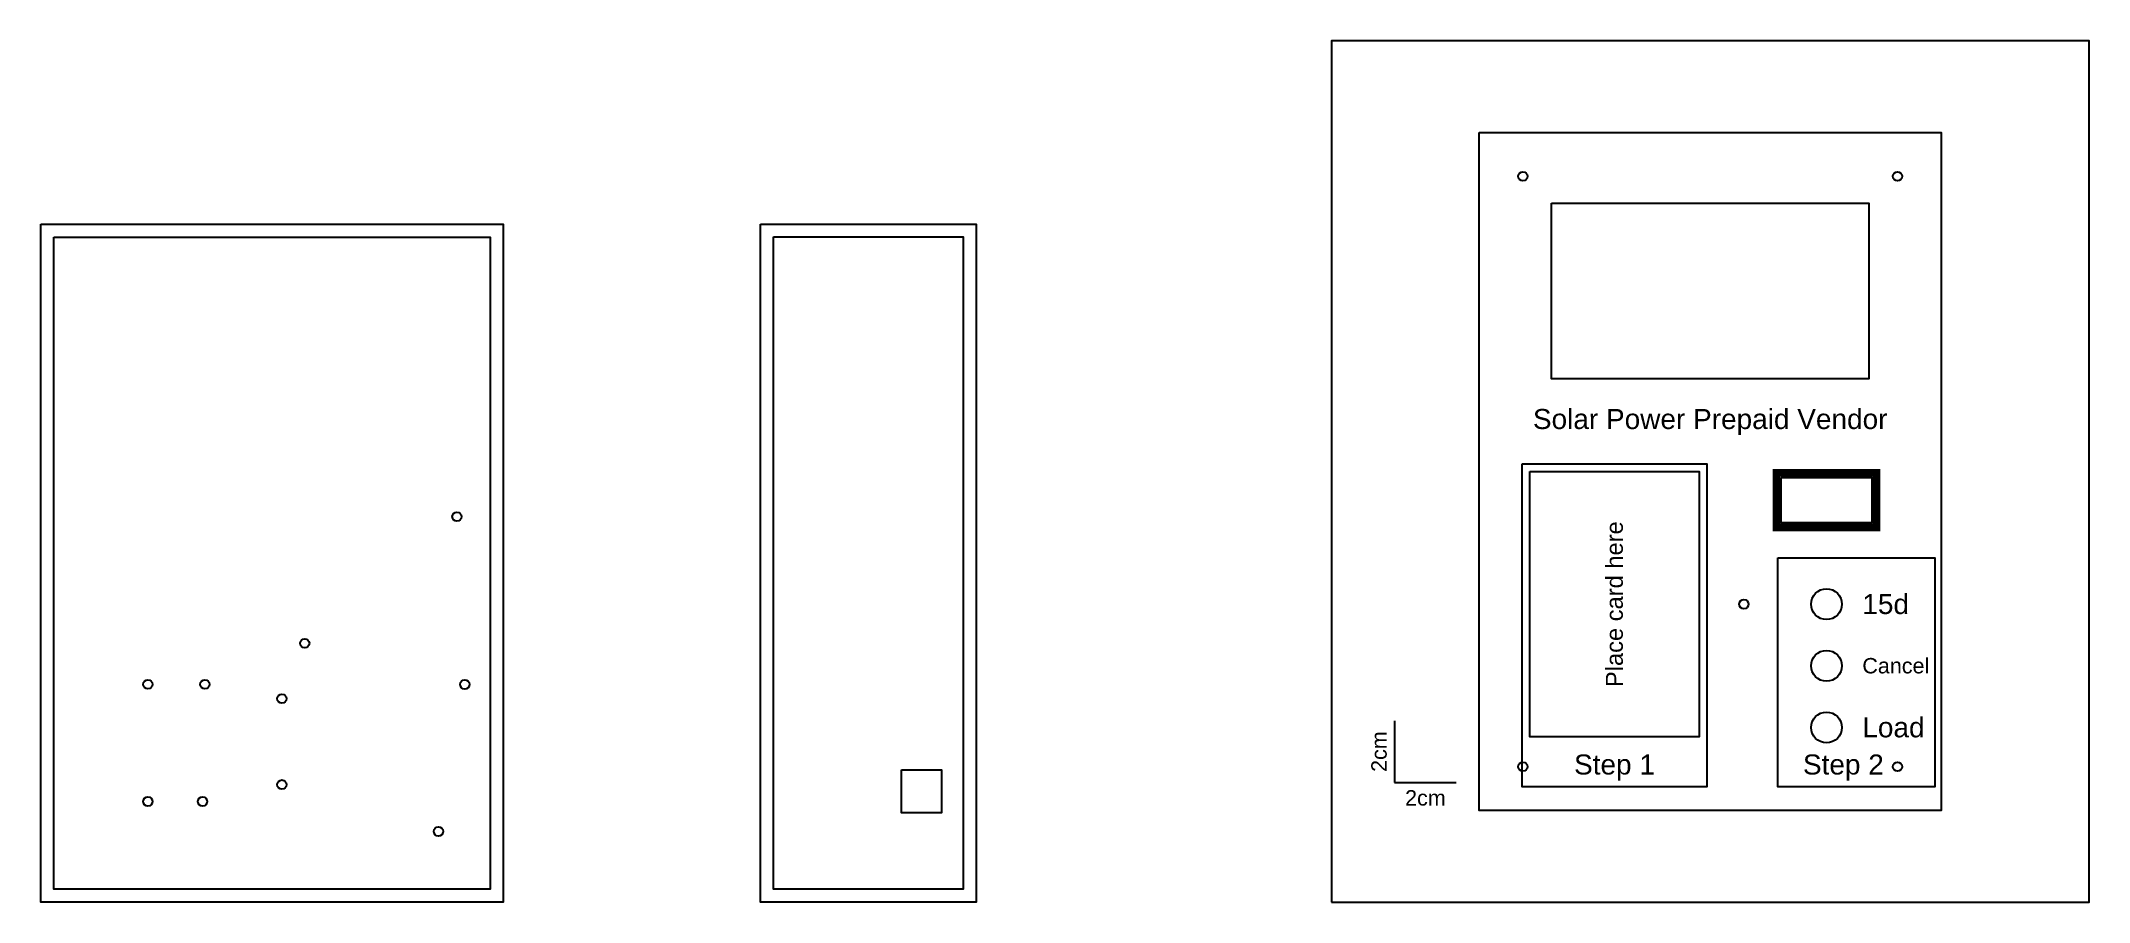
# Model space of a CAD drawing. Header units: inches. Extents: x -18 to 355, y -16 to 78.
# Drawn here: x 288.6 to 355, y 50 to 77.9 of the extents above; entities that cross this region are included whole.
import ezdxf

# ---------------------------------------------------------------- set-up
doc = ezdxf.new("R2010")
doc.units = ezdxf.units.IN
doc.header["$MEASUREMENT"] = 0
for name, color, linetype in [('Annotation', 253, 'Continuous'), ('hole', 9, 'Continuous'), ('part', 2, 'Continuous')]:
    doc.layers.add(name, color=color, linetype=linetype)
doc.styles.get("Standard").update_dxf_attribs({"font": 'arial.ttf'})

msp = doc.modelspace()

# ---------------------------------------------------------------- texts
for s, width, insert, char_height, attachment_point in [('Solar Power Prepaid Vendor', 12.99156, (342.731, 65.535), 0.65, 5), ('15d', 2.12496, (347.668, 59.625), 0.65, 4), ('Cancel', 2.01407, (347.668, 57.625), 0.5, 4), ('Load', 2.19148, (347.668, 55.625), 0.65, 4), ('Step 1', 3.50208, (339.625, 54.325), 0.65, 5), ('Step 2', 3.50208, (347.053, 54.325), 0.65, 5)]:
    msp.add_mtext_dynamic_manual_height_columns(s, width=width, gutter_width=10.359, heights=[0], dxfattribs=dict(insert=insert, char_height=char_height, attachment_point=attachment_point))
at = {"insert": (339.625, 59.625), "char_height": 0.55, "attachment_point": 5, "rotation": 90}
msp.add_mtext_dynamic_manual_height_columns('Place card here', width=6.50165, gutter_width=10.359, heights=[0], dxfattribs=at)
at = {"layer": 'Annotation', "insert": (332.239, 54.841), "char_height": 0.5, "attachment_point": 8, "rotation": 90}
msp.add_mtext_dynamic_manual_height_columns('2cm', width=1.66758, gutter_width=48.065, heights=[0], dxfattribs=at)
at = {"layer": 'Annotation', "insert": (333.489, 53.591), "char_height": 0.5, "attachment_point": 2}
msp.add_mtext_dynamic_manual_height_columns('2cm', width=1.66758, gutter_width=48.065, heights=[0], dxfattribs=at)

# ---------------------------------------------------------------- linework, layer by layer
for points in [[(330.436, 49.96), (355.026, 49.96), (355.026, 77.9), (330.436, 77.9)], [(311.911, 71.96), (318.911, 71.96), (318.911, 49.96), (311.911, 49.96)], [(288.981, 71.538), (303.138, 71.538), (303.138, 50.382), (288.981, 50.382)], [(312.331, 71.54), (318.491, 71.54), (318.491, 50.38), (312.331, 50.38)], [(336.625, 64.175), (342.625, 64.175), (342.625, 53.701), (336.625, 53.701)], [(336.875, 63.925), (342.375, 63.925), (342.375, 55.325), (336.875, 55.325)], [(345.035, 63.735), (347.977, 63.735), (347.977, 62.265), (345.035, 62.265)], [(344.927, 61.129), (350.02, 61.129), (350.02, 53.701), (344.927, 53.701)], [(316.491, 54.25), (317.781, 54.25), (317.781, 52.85), (316.491, 52.85)]]:
    msp.add_lwpolyline(points, close=True)
at = {"const_width": 0.25}
msp.add_lwpolyline([(344.885, 63.885), (348.127, 63.885), (348.127, 62.115), (344.885, 62.115)], close=True, dxfattribs=at)
for centre in [(336.652, 73.508), (348.809, 73.508), (336.652, 54.352), (348.809, 54.352)]:
    msp.add_circle(centre, 0.15)
at = {"layer": 'Annotation'}
for p, q in [((332.489, 55.841), (332.489, 53.841)), ((332.489, 53.841), (334.489, 53.841))]:
    msp.add_line(p, q, dxfattribs=at)
at = {"layer": 'hole'}
for centre in [(302.059, 62.465), (297.119, 58.355), (292.029, 57.023), (293.879, 57.023), (302.313, 57.02), (296.378, 56.56), (296.378, 53.77), (292.029, 53.223), (293.804, 53.223), (301.458, 52.25)]:
    msp.add_circle(centre, 0.15, dxfattribs=at)
at = {"layer": 'part'}
for points in [[(335.231, 74.93), (350.231, 74.93), (350.231, 52.93), (335.231, 52.93)], [(337.581, 72.635), (347.881, 72.635), (347.881, 66.935), (337.581, 66.935)], [(288.559, 71.96), (303.559, 71.96), (303.559, 49.96), (288.559, 49.96)]]:
    msp.add_lwpolyline(points, close=True, dxfattribs=at)
for centre, radius in [((346.506, 59.625), 0.5), ((343.825, 59.625), 0.15), ((346.506, 57.625), 0.5), ((346.506, 55.625), 0.5)]:
    msp.add_circle(centre, radius, dxfattribs=at)

msp.set_redraw_order([(e.dxf.handle, doc.entitydb.next_handle()) for e in msp.query("TEXT MTEXT ATTDEF DIMENSION ARC_DIMENSION")])  # texts and dimensions are drawn at this point

doc.saveas('drawing.dxf')
